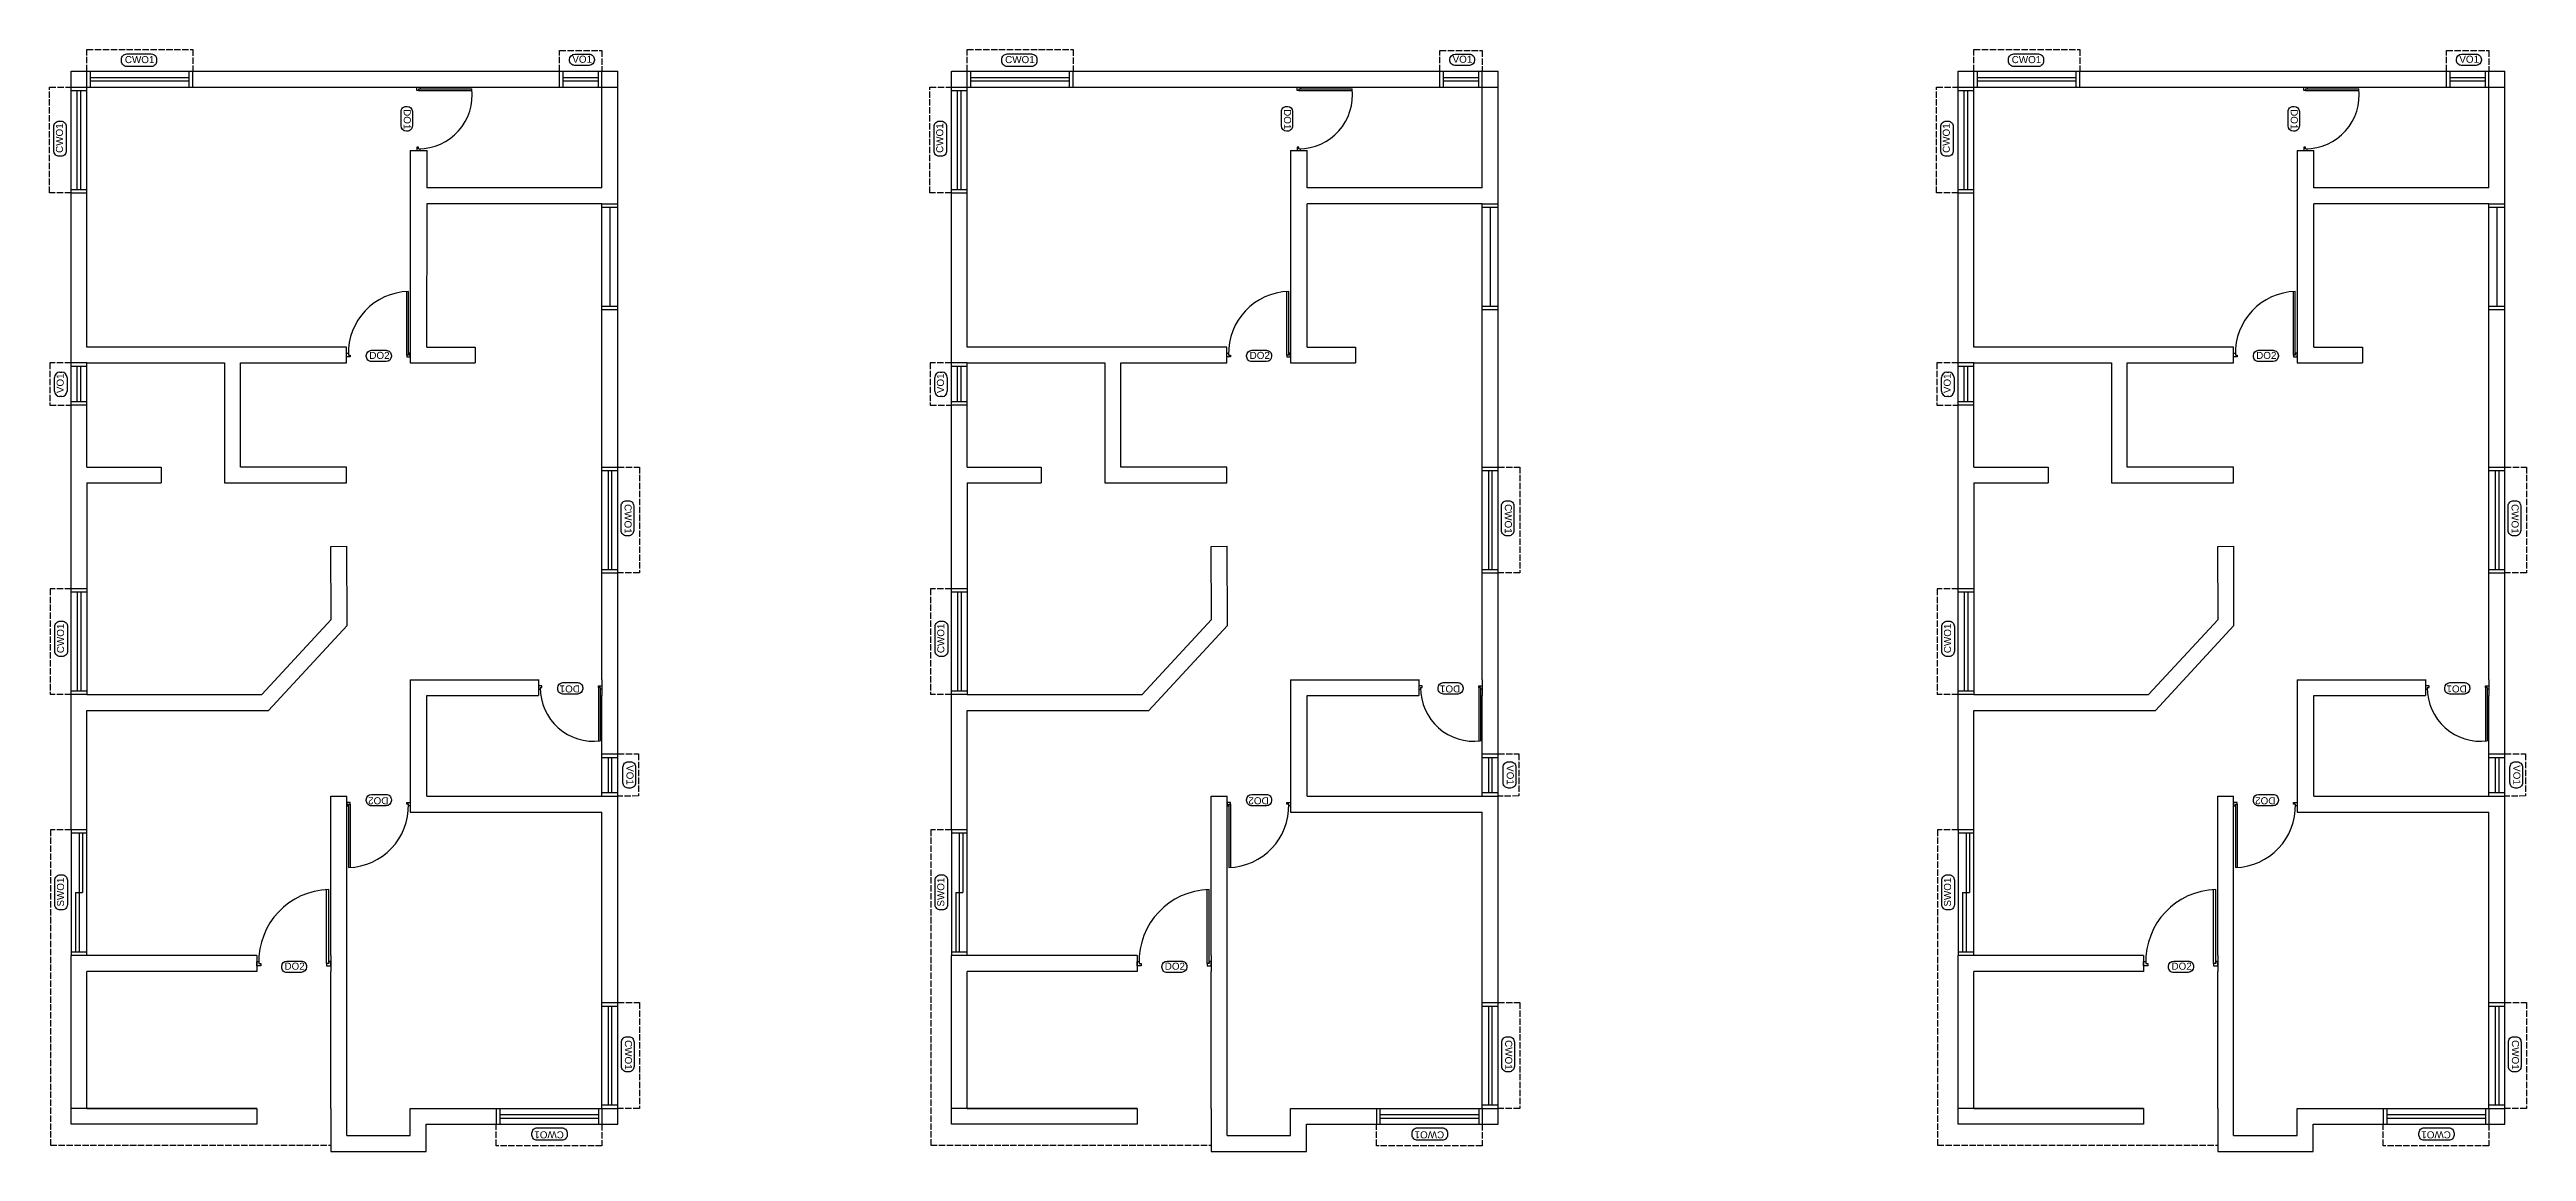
# Model space of a CAD drawing. Header units: inches. Extents: x 501 to 2996, y 333 to 2050.
# Drawn here: x 1592 to 2996, y 333 to 958 of the extents above; entities that cross this region are included whole.
import ezdxf

# ---------------------------------------------------------------- set-up
doc = ezdxf.new("R2010")
doc.units = ezdxf.units.IN
doc.header["$MEASUREMENT"] = 0
doc.linetypes.add('ACAD_ISO02W100', pattern=[15, 12, -3])
for name, color, linetype in [('BORDERS', 7, 'Continuous'), ('DOOR', 191, 'Continuous'), ('SUNSHADE', 150, 'ACAD_ISO02W100'), ('TEXT', 7, 'Continuous'), ('WALLS', 1, 'Continuous'), ('WINDOW', 5, 'Continuous')]:
    doc.layers.add(name, color=color, linetype=linetype)
doc.styles.get("Standard").update_dxf_attribs({"font": 'arial.ttf'})

msp = doc.modelspace()

# ---------------------------------------------------------------- texts
at = {"layer": 'TEXT', "ltscale": 0.3, "char_height": 4, "attachment_point": 1}
for s, insert in [('CWO1', (1634.4, 954.3)), ('VO1', (1888.1, 954.5)), ('CWO1', (2133.5, 954.3)), ('VO1', (2387.2, 954.5)), ('CWO1', (2704.2, 954.3)), ('VO1', (2958, 954.5)), ('DO2', (1773, 786.6)), ('DO2', (2272.1, 786.6)), ('DO2', (2842.8, 786.6)), ('DO2', (1724.9, 440.3)), ('DO2', (2224, 440.3)), ('DO2', (2794.8, 440.3))]:
    msp.add_mtext_dynamic_manual_height_columns(s, width=26.905, gutter_width=1, heights=[0], dxfattribs=dict(at, insert=insert))
for s, insert, rotation in [('CWO1', (1595.3, 899.4), 90), ('DO1', (1796.5, 924.2), 270), ('CWO1', (2094.4, 899.4), 90), ('DO1', (2295.6, 924.2), 270), ('CWO1', (2665.1, 899.4), 90), ('DO1', (2866.4, 924.2), 270), ('VO1', (1595.7, 763.2), 90), ('VO1', (2094.8, 763.2), 90), ('VO1', (2665.6, 763.2), 90), ('CWO1', (1921.7, 700.3), 270), ('CWO1', (2420.8, 700.3), 270), ('CWO1', (2991.6, 700.3), 270), ('CWO1', (1595.9, 615.8), 90), ('CWO1', (2095, 615.8), 90), ('CWO1', (2665.8, 615.8), 90), ('DO1', (1892.4, 593.5), 180), ('DO1', (2391.5, 593.5), 180), ('DO1', (2962.2, 593.5), 180), ('VO1', (1922.8, 552.3), 270), ('VO1', (2421.9, 552.3), 270), ('VO1', (2992.6, 552.3), 270), ('DO2', (1783.8, 530.1), 180), ('DO2', (2282.9, 530.1), 180), ('DO2', (2853.7, 530.1), 180), ('SWO1', (1595.9, 472.1), 90), ('SWO1', (2095, 472.1), 90), ('SWO1', (2665.8, 472.1), 90), ('CWO1', (1921.9, 396.4), 270), ('CWO1', (2421, 396.4), 270), ('CWO1', (2991.8, 396.4), 270), ('CWO1', (1883.3, 340.7), 180), ('CWO1', (2382.4, 340.7), 180), ('CWO1', (2953.2, 340.7), 180)]:
    msp.add_mtext_dynamic_manual_height_columns(s, width=26.905, gutter_width=1, heights=[0], dxfattribs=dict(at, insert=insert, rotation=rotation))

# ---------------------------------------------------------------- linework, layer by layer
at = {"layer": 'BORDERS'}
for p, q in [((1904.9, 870.6), (1913.9, 870.6)), ((1904.9, 868.6), (1913.9, 868.6)), ((1909.4, 868.6), (1909.4, 812.6)), ((2404, 870.6), (2413, 870.6)), ((2404, 868.6), (2413, 868.6)), ((2408.5, 868.6), (2408.5, 812.6)), ((2974.8, 870.6), (2983.8, 870.6)), ((2974.8, 868.6), (2983.8, 868.6)), ((2979.3, 868.6), (2979.3, 812.6)), ((1904.9, 812.6), (1913.9, 812.6)), ((1904.9, 810.6), (1913.9, 810.6)), ((2404, 812.6), (2413, 812.6)), ((2404, 810.6), (2413, 810.6)), ((2974.8, 812.6), (2983.8, 812.6)), ((2974.8, 810.6), (2983.8, 810.6))]:
    msp.add_line(p, q, dxfattribs=at)
at = {"layer": 'DOOR'}
for p, q in [((1799.9, 934.7), (1799.9, 936.7)), ((1799.9, 936.7), (1801.9, 936.7)), ((1800.9, 934.7), (1799.9, 934.7)), ((1800.9, 935.7), (1800.9, 934.7)), ((1800.9, 935.7), (1831.1, 935.7)), ((1800.9, 934.7), (1831.2, 934.7)), ((1801.9, 936.7), (1801.9, 935.7)), ((2299, 934.7), (2299, 936.7)), ((2299, 936.7), (2301, 936.7)), ((2300, 934.7), (2299, 934.7)), ((2300, 935.7), (2300, 934.7)), ((2300, 935.7), (2330.2, 935.7)), ((2300, 934.7), (2330.3, 934.7)), ((2301, 936.7), (2301, 935.7)), ((2869.8, 934.7), (2869.8, 936.7)), ((2869.8, 936.7), (2871.8, 936.7)), ((2870.8, 934.7), (2869.8, 934.7)), ((2870.8, 935.7), (2870.8, 934.7)), ((2870.8, 935.7), (2901, 935.7)), ((2870.8, 934.7), (2901.1, 934.7)), ((2871.8, 936.7), (2871.8, 935.7)), ((1800.9, 902.7), (1799.9, 902.7)), ((1799.9, 902.7), (1799.9, 900.7)), ((1799.9, 900.7), (1801.9, 900.7)), ((1800.9, 901.7), (1800.9, 902.7)), ((1801.9, 900.7), (1801.9, 901.7)), ((2300, 902.7), (2299, 902.7)), ((2299, 902.7), (2299, 900.7)), ((2299, 900.7), (2301, 900.7)), ((2300, 901.7), (2300, 902.7)), ((2301, 900.7), (2301, 901.7)), ((2870.8, 902.7), (2869.8, 902.7)), ((2869.8, 902.7), (2869.8, 900.7)), ((2869.8, 900.7), (2871.8, 900.7)), ((2870.8, 901.7), (2870.8, 902.7)), ((2871.8, 900.7), (2871.8, 901.7)), ((1794.2, 784.8), (1794.2, 820.9)), ((1795.2, 784.8), (1795.2, 820.9)), ((2293.3, 784.8), (2293.3, 820.9)), ((2294.3, 784.8), (2294.3, 820.9)), ((2864, 784.8), (2864, 820.9)), ((2865, 784.8), (2865, 820.9)), ((1760.1, 785.8), (1761.1, 785.8)), ((1760.1, 783.8), (1760.1, 785.8)), ((1762.1, 783.8), (1760.1, 783.8)), ((1761.1, 784.8), (1762.1, 784.8)), ((1762.1, 784.8), (1762.1, 783.8)), ((1794.2, 784.8), (1794.2, 783.8)), ((1795.2, 784.8), (1794.2, 784.8)), ((1794.2, 783.8), (1796.2, 783.8)), ((1796.2, 785.8), (1795.2, 785.8)), ((1795.2, 785.8), (1795.2, 784.8)), ((1796.2, 783.8), (1796.2, 785.8)), ((2259.2, 785.8), (2260.2, 785.8)), ((2259.2, 783.8), (2259.2, 785.8)), ((2261.2, 783.8), (2259.2, 783.8)), ((2260.2, 784.8), (2261.2, 784.8)), ((2261.2, 784.8), (2261.2, 783.8)), ((2293.3, 784.8), (2293.3, 783.8)), ((2294.3, 784.8), (2293.3, 784.8)), ((2293.3, 783.8), (2295.3, 783.8)), ((2295.3, 785.8), (2294.3, 785.8)), ((2294.3, 785.8), (2294.3, 784.8)), ((2295.3, 783.8), (2295.3, 785.8)), ((2830, 785.8), (2831, 785.8)), ((2830, 783.8), (2830, 785.8)), ((2832, 783.8), (2830, 783.8)), ((2831, 784.8), (2832, 784.8)), ((2832, 784.8), (2832, 783.8)), ((2864, 784.8), (2864, 783.8)), ((2865, 784.8), (2864, 784.8)), ((2864, 783.8), (2866, 783.8)), ((2866, 785.8), (2865, 785.8)), ((2865, 785.8), (2865, 784.8)), ((2866, 783.8), (2866, 785.8)), ((1870.9, 597.3), (1868.9, 597.3)), ((1868.9, 597.3), (1868.9, 595.3)), ((1868.9, 595.3), (1869.9, 595.3)), ((1869.9, 596.3), (1870.9, 596.3)), ((1870.9, 596.3), (1870.9, 597.3)), ((1902.9, 596.3), (1902.9, 597.2)), ((1902.9, 597.2), (1904.9, 597.2)), ((1903.9, 596.3), (1902.9, 596.3)), ((1902.9, 596.3), (1902.9, 565.9)), ((1903.9, 596.3), (1903.9, 566)), ((1904.9, 595.3), (1903.9, 595.3)), ((1904.9, 597.2), (1904.9, 595.3)), ((2370, 597.3), (2368, 597.3)), ((2368, 597.3), (2368, 595.3)), ((2368, 595.3), (2369, 595.3)), ((2369, 596.3), (2370, 596.3)), ((2370, 596.3), (2370, 597.3)), ((2402, 596.3), (2402, 597.2)), ((2402, 597.2), (2404, 597.2)), ((2403, 596.3), (2402, 596.3)), ((2402, 596.3), (2402, 565.9)), ((2403, 596.3), (2403, 566)), ((2404, 595.3), (2403, 595.3)), ((2404, 597.2), (2404, 595.3)), ((2940.8, 597.3), (2938.8, 597.3)), ((2938.8, 597.3), (2938.8, 595.3)), ((2938.8, 595.3), (2939.8, 595.3)), ((2939.8, 596.3), (2940.8, 596.3)), ((2940.8, 596.3), (2940.8, 597.3)), ((2972.8, 596.3), (2972.8, 597.2)), ((2972.8, 597.2), (2974.8, 597.2)), ((2973.8, 596.3), (2972.8, 596.3)), ((2972.8, 596.3), (2972.8, 565.9)), ((2973.8, 596.3), (2973.8, 566)), ((2974.8, 595.3), (2973.8, 595.3)), ((2974.8, 597.2), (2974.8, 595.3)), ((1762.2, 531.2), (1760.2, 531.2)), ((1760.2, 531.2), (1760.2, 529.2)), ((1760.2, 529.2), (1761.2, 529.2)), ((1761.2, 529.2), (1761.2, 530.2)), ((1761.2, 530.2), (1762.2, 530.2)), ((1761.2, 530.2), (1761.2, 494.3)), ((1762.2, 530.2), (1762.2, 531.2)), ((1762.2, 530.2), (1762.2, 494.3)), ((1794.2, 530.2), (1794.2, 531.2)), ((1794.2, 531.2), (1796.2, 531.2)), ((1795.2, 530.2), (1794.2, 530.2)), ((1796.2, 529.2), (1795.2, 529.2)), ((1796.2, 531.2), (1796.2, 529.2)), ((2261.3, 531.2), (2259.3, 531.2)), ((2259.3, 531.2), (2259.3, 529.2)), ((2259.3, 529.2), (2260.3, 529.2)), ((2260.3, 529.2), (2260.3, 530.2)), ((2260.3, 530.2), (2261.3, 530.2)), ((2260.3, 530.2), (2260.3, 494.3)), ((2261.3, 530.2), (2261.3, 531.2)), ((2261.3, 530.2), (2261.3, 494.3)), ((2293.3, 530.2), (2293.3, 531.2)), ((2293.3, 531.2), (2295.3, 531.2)), ((2294.3, 530.2), (2293.3, 530.2)), ((2295.3, 529.2), (2294.3, 529.2)), ((2295.3, 531.2), (2295.3, 529.2)), ((2832, 531.2), (2830, 531.2)), ((2830, 531.2), (2830, 529.2)), ((2830, 529.2), (2831, 529.2)), ((2831, 529.2), (2831, 530.2)), ((2831, 530.2), (2832, 530.2)), ((2831, 530.2), (2831, 494.3)), ((2832, 530.2), (2832, 531.2)), ((2832, 530.2), (2832, 494.3)), ((2864, 530.2), (2864, 531.2)), ((2864, 531.2), (2866, 531.2)), ((2865, 530.2), (2864, 530.2)), ((2866, 529.2), (2865.1, 529.2)), ((2866, 531.2), (2866, 529.2)), ((1748.8, 439.8), (1748.8, 481.8)), ((1750, 439.8), (1750, 481.8)), ((2248, 439.8), (2248, 481.8)), ((2249.1, 439.8), (2249.1, 481.8)), ((2818.7, 439.8), (2818.7, 481.8)), ((2819.9, 439.8), (2819.9, 481.8)), ((1709.2, 441), (1710.3, 441)), ((1709.2, 438.6), (1709.2, 441)), ((1711.5, 438.6), (1709.2, 438.6)), ((1710.3, 439.8), (1711.5, 439.8)), ((1711.5, 439.8), (1711.5, 438.6)), ((1748.8, 439.8), (1748.8, 438.6)), ((1750, 439.8), (1748.8, 439.8)), ((1748.8, 438.6), (1751.2, 438.6)), ((1751.2, 441), (1750, 441)), ((1750, 441), (1750, 439.8)), ((1751.2, 438.6), (1751.2, 441)), ((2208.3, 441), (2209.4, 441)), ((2208.3, 438.6), (2208.3, 441)), ((2210.6, 438.6), (2208.3, 438.6)), ((2209.4, 439.8), (2210.6, 439.8)), ((2210.6, 439.8), (2210.6, 438.6)), ((2248, 439.8), (2248, 438.6)), ((2249.1, 439.8), (2248, 439.8)), ((2248, 438.6), (2250.3, 438.6)), ((2250.3, 441), (2249.1, 441)), ((2249.1, 441), (2249.1, 439.8)), ((2250.3, 438.6), (2250.3, 441)), ((2779, 441), (2780.2, 441)), ((2779, 438.6), (2779, 441)), ((2781.4, 438.6), (2779, 438.6)), ((2780.2, 439.8), (2781.4, 439.8)), ((2781.4, 439.8), (2781.4, 438.6)), ((2818.7, 439.8), (2818.7, 438.6)), ((2819.9, 439.8), (2818.7, 439.8)), ((2818.7, 438.6), (2821, 438.6)), ((2821, 441), (2819.9, 441)), ((2819.9, 441), (2819.9, 439.8)), ((2821, 438.6), (2821, 441))]:
    msp.add_line(p, q, dxfattribs=at)
for centre, radius, start, end in [((1800.9, 932.1), 30.4, 270.0256, 6.8231), ((2300, 932.1), 30.4, 270.0256, 6.8231), ((2870.8, 932.1), 30.4, 270.0256, 6.8231), ((1796.2, 785.8), 35.1, 91.6955, 181.5232), ((2295.3, 785.8), 35.1, 91.6955, 181.5232), ((2866.1, 785.8), 35.1, 91.6955, 181.5232), ((1900.3, 596.2), 30.4, 179.9576, 276.7551), ((2399.4, 596.2), 30.4, 179.9576, 276.7551), ((2970.2, 596.2), 30.4, 179.9576, 276.7551), ((1760.1, 529.3), 35.1, 271.6955, 1.5232), ((2259.2, 529.3), 35.1, 271.6955, 1.5232), ((2830, 529.3), 35.1, 271.6955, 1.5232), ((1751.2, 440.9), 40.9, 91.6955, 181.5232), ((2250.3, 440.9), 40.9, 91.6955, 181.5232), ((2821.1, 440.9), 40.9, 91.6955, 181.5232)]:
    msp.add_arc(centre, radius, start, end, dxfattribs=at)
at = {"layer": 'SUNSHADE', "ltscale": 0.3}
for p, q in [((1612.9, 945.7), (1612.9, 958)), ((1612.9, 958), (1672.9, 958)), ((1672.9, 958), (1672.9, 945.7)), ((1880.9, 945.7), (1880.9, 957.5)), ((1880.9, 957.5), (1904.9, 957.5)), ((1904.9, 957.5), (1904.9, 945.7)), ((2112, 945.7), (2112, 958)), ((2112, 958), (2172, 958)), ((2172, 958), (2172, 945.7)), ((2380, 945.7), (2380, 957.5)), ((2380, 957.5), (2404, 957.5)), ((2404, 957.5), (2404, 945.7)), ((2682.8, 945.7), (2682.8, 958)), ((2682.8, 958), (2742.8, 958)), ((2742.8, 958), (2742.8, 945.7)), ((2950.8, 945.7), (2950.8, 957.5)), ((2950.8, 957.5), (2974.8, 957.5)), ((2974.8, 957.5), (2974.8, 945.7)), ((1591.7, 876.7), (1591.7, 936.7)), ((1591.7, 936.7), (1603.9, 936.7)), ((2090.8, 876.7), (2090.8, 936.7)), ((2090.8, 936.7), (2103, 936.7)), ((2661.6, 876.7), (2661.6, 936.7)), ((2661.6, 936.7), (2673.8, 936.7)), ((1603.9, 876.7), (1591.7, 876.7)), ((2103, 876.7), (2090.8, 876.7)), ((2673.8, 876.7), (2661.6, 876.7)), ((1603.9, 780.3), (1591.9, 780.3)), ((1591.9, 780.3), (1591.9, 756.3)), ((2103, 780.3), (2091, 780.3)), ((2091, 780.3), (2091, 756.3)), ((2673.8, 780.3), (2661.8, 780.3)), ((2661.8, 780.3), (2661.8, 756.3)), ((1591.9, 756.3), (1603.9, 756.3)), ((2091, 756.3), (2103, 756.3)), ((2661.8, 756.3), (2673.8, 756.3)), ((1913.9, 721.3), (1926.2, 721.3)), ((1926.2, 721.3), (1926.2, 661.3)), ((2413, 721.3), (2425.3, 721.3)), ((2425.3, 721.3), (2425.3, 661.3)), ((2983.8, 721.3), (2996.1, 721.3)), ((2996.1, 721.3), (2996.1, 661.3)), ((1926.2, 661.3), (1913.9, 661.3)), ((2425.3, 661.3), (2413, 661.3)), ((2996.1, 661.3), (2983.8, 661.3)), ((1603.9, 652.3), (1592, 652.3)), ((1592, 652.3), (1592, 592.3)), ((2103, 652.3), (2091.1, 652.3)), ((2091.1, 652.3), (2091.1, 592.3)), ((2673.8, 652.3), (2661.9, 652.3)), ((2661.9, 652.3), (2661.9, 592.3)), ((1603.9, 592.3), (1592, 592.3)), ((2103, 592.3), (2091.1, 592.3)), ((2673.8, 592.3), (2661.9, 592.3)), ((1913.9, 558.7), (1925.7, 558.7)), ((1925.7, 558.7), (1925.7, 534.8)), ((2413, 558.7), (2424.8, 558.7)), ((2424.8, 558.7), (2424.8, 534.8)), ((2983.8, 558.7), (2995.6, 558.7)), ((2995.6, 558.7), (2995.6, 534.8)), ((1925.7, 534.8), (1913.9, 534.7)), ((2424.8, 534.8), (2413, 534.7)), ((2995.6, 534.8), (2983.8, 534.7)), ((1603.9, 515.7), (1592.3, 515.7)), ((1592.3, 515.7), (1592.3, 336.9)), ((2103, 515.7), (2091.4, 515.7)), ((2091.4, 515.7), (2091.4, 336.9)), ((2673.8, 515.7), (2662.2, 515.7)), ((2662.2, 515.7), (2662.2, 336.9)), ((1913.9, 417.7), (1926.2, 417.7)), ((1926.2, 417.7), (1926.2, 357.7)), ((2413, 417.7), (2425.3, 417.7)), ((2425.3, 417.7), (2425.3, 357.7)), ((2983.8, 417.7), (2996.1, 417.7)), ((2996.1, 417.7), (2996.1, 357.7)), ((1926.2, 357.7), (1913.9, 357.7)), ((2425.3, 357.7), (2413, 357.7)), ((2996.1, 357.7), (2983.8, 357.7)), ((1844.9, 336.5), (1844.9, 348.7)), ((1904.9, 348.7), (1904.9, 336.5)), ((2344, 336.5), (2344, 348.7)), ((2404, 348.7), (2404, 336.5)), ((2914.8, 336.5), (2914.8, 348.7)), ((2974.8, 348.7), (2974.8, 336.5)), ((1592.3, 336.9), (1751.2, 336.9)), ((1904.9, 336.5), (1844.9, 336.5)), ((2091.4, 336.9), (2250.3, 336.9)), ((2404, 336.5), (2344, 336.5)), ((2662.2, 336.9), (2821, 336.9)), ((2974.8, 336.5), (2914.8, 336.5))]:
    msp.add_line(p, q, dxfattribs=at)
at = {"layer": 'TEXT', "ltscale": 0.3}
for p, q in [((1597.5, 775.1), (1598.6, 775.1)), ((2096.6, 775.1), (2097.7, 775.1)), ((2667.4, 775.1), (2668.5, 775.1)), ((1594.5, 764.3), (1594.5, 772.1)), ((1598.6, 761.3), (1597.5, 761.3)), ((1601.6, 772.1), (1601.6, 764.3)), ((2093.6, 764.3), (2093.6, 772.1)), ((2097.7, 761.3), (2096.6, 761.3)), ((2100.7, 772.1), (2100.7, 764.3)), ((2664.4, 764.3), (2664.4, 772.1)), ((2668.5, 761.3), (2667.4, 761.3)), ((2671.5, 772.1), (2671.5, 764.3))]:
    msp.add_line(p, q, dxfattribs=at)
for points in [[(1635.5, 955.5), (1649.4, 955.5, -0.414214), (1652.4, 952.5), (1652.4, 951.4, -0.414214), (1649.4, 948.4), (1635.5, 948.4, -0.414214), (1632.5, 951.4), (1632.5, 952.5, -0.414214)], [(1889.5, 955.4), (1897.6, 955.4, -0.414509), (1900.6, 952.4), (1900.6, 952, -0.413918), (1897.6, 949), (1889.5, 949, -0.414509), (1886.5, 952), (1886.5, 952.4, -0.413918)], [(2134.6, 955.5), (2148.5, 955.5, -0.414214), (2151.5, 952.5), (2151.5, 951.4, -0.414214), (2148.5, 948.4), (2134.6, 948.4, -0.414214), (2131.6, 951.4), (2131.6, 952.5, -0.414214)], [(2388.6, 955.4), (2396.7, 955.4, -0.414509), (2399.7, 952.4), (2399.7, 952, -0.413918), (2396.7, 949), (2388.6, 949, -0.414509), (2385.6, 952), (2385.6, 952.4, -0.413918)], [(2705.4, 955.5), (2719.3, 955.5, -0.414214), (2722.3, 952.5), (2722.3, 951.4, -0.414214), (2719.3, 948.4), (2705.4, 948.4, -0.414214), (2702.4, 951.4), (2702.4, 952.5, -0.414214)], [(2959.3, 955.4), (2967.5, 955.4, -0.414509), (2970.5, 952.4), (2970.5, 952, -0.413918), (2967.5, 949), (2959.3, 949, -0.414509), (2956.3, 952), (2956.3, 952.4, -0.413918)], [(1594.1, 900.5), (1594.1, 914.4, -0.414214), (1597.1, 917.4), (1598.2, 917.4, -0.414214), (1601.2, 914.4), (1601.2, 900.5, -0.414214), (1598.2, 897.5), (1597.1, 897.5, -0.414214)], [(1797.4, 922.8), (1797.4, 914.7, -0.414509), (1794.4, 911.7), (1794, 911.7, -0.413918), (1791, 914.7), (1791, 922.8, -0.414509), (1794, 925.8), (1794.4, 925.8, -0.413918)], [(2093.2, 900.5), (2093.2, 914.4, -0.414214), (2096.2, 917.4), (2097.3, 917.4, -0.414214), (2100.3, 914.4), (2100.3, 900.5, -0.414214), (2097.3, 897.5), (2096.2, 897.5, -0.414214)], [(2296.5, 922.8), (2296.5, 914.7, -0.414509), (2293.5, 911.7), (2293.1, 911.7, -0.413918), (2290.1, 914.7), (2290.1, 922.8, -0.414509), (2293.1, 925.8), (2293.5, 925.8, -0.413918)], [(2664, 900.5), (2664, 914.4, -0.414214), (2667, 917.4), (2668.1, 917.4, -0.414214), (2671.1, 914.4), (2671.1, 900.5, -0.414214), (2668.1, 897.5), (2667, 897.5, -0.414214)], [(2867.3, 922.8), (2867.3, 914.7, -0.414509), (2864.3, 911.7), (2863.9, 911.7, -0.413918), (2860.9, 914.7), (2860.9, 922.8, -0.414509), (2863.9, 925.8), (2864.3, 925.8, -0.413918)], [(1774.3, 787.5), (1782.5, 787.5, -0.414509), (1785.5, 784.5), (1785.5, 784.1, -0.413918), (1782.5, 781.1), (1774.3, 781.1, -0.414509), (1771.3, 784.1), (1771.3, 784.5, -0.413918)], [(2273.4, 787.5), (2281.6, 787.5, -0.414509), (2284.6, 784.5), (2284.6, 784.1, -0.413918), (2281.6, 781.1), (2273.4, 781.1, -0.414509), (2270.4, 784.1), (2270.4, 784.5, -0.413918)], [(2844.2, 787.5), (2852.4, 787.5, -0.414509), (2855.4, 784.5), (2855.4, 784.1, -0.413918), (2852.4, 781.1), (2844.2, 781.1, -0.414509), (2841.2, 784.1), (2841.2, 784.5, -0.413918)], [(1922.9, 699.2), (1922.9, 685.3, -0.414214), (1919.9, 682.3), (1918.8, 682.3, -0.414214), (1915.8, 685.3), (1915.8, 699.2, -0.414214), (1918.8, 702.2), (1919.9, 702.2, -0.414214)], [(2422, 699.2), (2422, 685.3, -0.414214), (2419, 682.3), (2417.9, 682.3, -0.414214), (2414.9, 685.3), (2414.9, 699.2, -0.414214), (2417.9, 702.2), (2419, 702.2, -0.414214)], [(2992.8, 699.2), (2992.8, 685.3, -0.414214), (2989.8, 682.3), (2988.7, 682.3, -0.414214), (2985.7, 685.3), (2985.7, 699.2, -0.414214), (2988.7, 702.2), (2989.8, 702.2, -0.414214)], [(1594.7, 616.9), (1594.7, 630.9, -0.414214), (1597.7, 633.9), (1598.9, 633.9, -0.414214), (1601.9, 630.9), (1601.9, 616.9, -0.414214), (1598.9, 613.9), (1597.7, 613.9, -0.414214)], [(2093.8, 616.9), (2093.8, 630.9, -0.414214), (2096.8, 633.9), (2098, 633.9, -0.414214), (2101, 630.9), (2101, 616.9, -0.414214), (2098, 613.9), (2096.8, 613.9, -0.414214)], [(2664.6, 616.9), (2664.6, 630.9, -0.414214), (2667.6, 633.9), (2668.7, 633.9, -0.414214), (2671.7, 630.9), (2671.7, 616.9, -0.414214), (2668.7, 613.9), (2667.6, 613.9, -0.414214)], [(1891, 592.6), (1882.8, 592.6, -0.414509), (1879.8, 595.6), (1879.8, 596.1, -0.413918), (1882.8, 599.1), (1891, 599.1, -0.414509), (1894, 596.1), (1894, 595.6, -0.413918)], [(2390.1, 592.6), (2382, 592.6, -0.414509), (2379, 595.6), (2379, 596.1, -0.413918), (2381.9, 599.1), (2390.1, 599.1, -0.414509), (2393.1, 596.1), (2393.1, 595.6, -0.413918)], [(2960.9, 592.6), (2952.7, 592.6, -0.414509), (2949.7, 595.6), (2949.7, 596.1, -0.413918), (2952.7, 599.1), (2960.9, 599.1, -0.414509), (2963.9, 596.1), (2963.9, 595.6, -0.413918)], [(1782.5, 529.2), (1774.3, 529.2, -0.414509), (1771.3, 532.2), (1771.3, 532.7, -0.413918), (1774.3, 535.7), (1782.5, 535.7, -0.414509), (1785.5, 532.7), (1785.5, 532.2, -0.413918)], [(2281.6, 529.2), (2273.4, 529.2, -0.414509), (2270.4, 532.2), (2270.4, 532.7, -0.413918), (2273.4, 535.7), (2281.6, 535.7, -0.414509), (2284.6, 532.7), (2284.6, 532.2, -0.413918)], [(2852.4, 529.2), (2844.2, 529.2, -0.414509), (2841.2, 532.2), (2841.2, 532.7, -0.413918), (2844.2, 535.7), (2852.4, 535.7, -0.414509), (2855.4, 532.7), (2855.4, 532.2, -0.413918)], [(1594.7, 473.2), (1594.7, 487.1, -0.414214), (1597.7, 490.1), (1598.8, 490.1, -0.414214), (1601.8, 487.1), (1601.8, 473.2, -0.414214), (1598.8, 470.2), (1597.7, 470.2, -0.414214)], [(2093.8, 473.2), (2093.8, 487.1, -0.414214), (2096.8, 490.1), (2097.9, 490.1, -0.414214), (2100.9, 487.1), (2100.9, 473.2, -0.414214), (2097.9, 470.2), (2096.8, 470.2, -0.414214)], [(2664.6, 473.2), (2664.6, 487.1, -0.414214), (2667.6, 490.1), (2668.7, 490.1, -0.414214), (2671.7, 487.1), (2671.7, 473.2, -0.414214), (2668.7, 470.2), (2667.6, 470.2, -0.414214)], [(1726.3, 441.2), (1734.4, 441.2, -0.414509), (1737.4, 438.2), (1737.4, 437.8, -0.413918), (1734.4, 434.8), (1726.3, 434.7, -0.414509), (1723.3, 437.7), (1723.3, 438.2, -0.413918)], [(2225.4, 441.2), (2233.5, 441.2, -0.414509), (2236.5, 438.2), (2236.5, 437.8, -0.413918), (2233.5, 434.8), (2225.4, 434.7, -0.414509), (2222.4, 437.7), (2222.4, 438.2, -0.413918)], [(2796.1, 441.2), (2804.3, 441.2, -0.414509), (2807.3, 438.2), (2807.3, 437.8, -0.413918), (2804.3, 434.8), (2796.1, 434.7, -0.414509), (2793.1, 437.7), (2793.1, 438.2, -0.413918)], [(1923.1, 395.3), (1923.1, 381.4, -0.414214), (1920.1, 378.4), (1919, 378.4, -0.414214), (1916, 381.4), (1916, 395.3, -0.414214), (1919, 398.3), (1920.1, 398.3, -0.414214)], [(2422.2, 395.3), (2422.2, 381.4, -0.414214), (2419.2, 378.4), (2418.1, 378.4, -0.414214), (2415.1, 381.4), (2415.1, 395.3, -0.414214), (2418.1, 398.3), (2419.2, 398.3, -0.414214)], [(2993, 395.3), (2993, 381.4, -0.414214), (2990, 378.4), (2988.8, 378.4, -0.414214), (2985.8, 381.4), (2985.8, 395.3, -0.414214), (2988.8, 398.3), (2990, 398.3, -0.414214)], [(1882.2, 339.6), (1868.2, 339.6, -0.414214), (1865.2, 342.6), (1865.2, 343.7, -0.414214), (1868.2, 346.7), (1882.2, 346.7, -0.414214), (1885.2, 343.7), (1885.2, 342.6, -0.414214)], [(2381.3, 339.6), (2367.3, 339.6, -0.414214), (2364.3, 342.6), (2364.3, 343.7, -0.414214), (2367.3, 346.7), (2381.3, 346.7, -0.414214), (2384.3, 343.7), (2384.3, 342.6, -0.414214)], [(2952, 339.6), (2938.1, 339.6, -0.414214), (2935.1, 342.6), (2935.1, 343.7, -0.414214), (2938.1, 346.7), (2952, 346.7, -0.414214), (2955, 343.7), (2955, 342.6, -0.414214)]]:
    msp.add_lwpolyline(points, format="xyb", close=True, dxfattribs=at)
for points in [[(1919.8, 539.3, -0.414214), (1916.8, 542.3), (1916.8, 551.2, -0.414214), (1919.8, 554.2), (1921, 554.2, -0.414214), (1924, 551.2), (1924, 542.3, -0.414214), (1921, 539.3), (1919.8, 539.3)], [(2418.9, 539.3, -0.414214), (2415.9, 542.3), (2415.9, 551.2, -0.414214), (2418.9, 554.2), (2420.1, 554.2, -0.414214), (2423.1, 551.2), (2423.1, 542.3, -0.414214), (2420.1, 539.3), (2418.9, 539.3)], [(2989.7, 539.3, -0.414214), (2986.7, 542.3), (2986.7, 551.2, -0.414214), (2989.7, 554.2), (2990.8, 554.2, -0.414214), (2993.8, 551.2), (2993.8, 542.3, -0.414214), (2990.8, 539.3), (2989.7, 539.3)]]:
    msp.add_lwpolyline(points, format="xyb", dxfattribs=at)
for centre, start, end in [((1597.5, 772.1), 90, 180), ((1598.6, 772.1), 360, 90), ((2096.6, 772.1), 90, 180), ((2097.7, 772.1), 360, 90), ((2667.4, 772.1), 90, 180), ((2668.5, 772.1), 360, 90), ((1597.5, 764.3), 180, 270), ((1598.6, 764.3), 270, 0), ((2096.6, 764.3), 180, 270), ((2097.7, 764.3), 270, 0), ((2667.4, 764.3), 180, 270), ((2668.5, 764.3), 270, 0)]:
    msp.add_arc(centre, 3, start, end, dxfattribs=at)
at = {"layer": 'WALLS'}
for p, q in [((1603.9, 780.3), (1603.9, 945.7)), ((1603.9, 945.7), (1612.9, 945.7)), ((1672.9, 945.7), (1880.9, 945.7)), ((1904.9, 945.7), (1913.9, 945.7)), ((1913.9, 721.3), (1913.9, 945.7)), ((2103, 780.3), (2103, 945.7)), ((2103, 945.7), (2112, 945.7)), ((2172, 945.7), (2380, 945.7)), ((2404, 945.7), (2413, 945.7)), ((2413, 721.3), (2413, 945.7)), ((2673.8, 780.3), (2673.8, 945.7)), ((2673.8, 945.7), (2682.8, 945.7)), ((2742.8, 945.7), (2950.8, 945.7)), ((2974.8, 945.7), (2983.8, 945.7)), ((2983.8, 721.3), (2983.8, 945.7)), ((1672.9, 936.7), (1796.2, 936.7)), ((1796.2, 936.7), (1805.6, 936.7)), ((1805.6, 936.7), (1880.9, 936.6)), ((1904.9, 879.6), (1904.9, 936.6)), ((1904.9, 936.6), (1913.9, 936.6)), ((2172, 936.7), (2295.3, 936.7)), ((2295.3, 936.7), (2304.7, 936.7)), ((2304.7, 936.7), (2380, 936.6)), ((2404, 879.6), (2404, 936.6)), ((2404, 936.6), (2413, 936.6)), ((2742.8, 936.7), (2866, 936.7)), ((2866, 936.7), (2875.5, 936.7)), ((2875.5, 936.7), (2950.8, 936.6)), ((2974.8, 879.6), (2974.8, 936.6)), ((2974.8, 936.6), (2983.8, 936.6)), ((1796.2, 900.7), (1796.2, 780.3)), ((1796.2, 900.7), (1805.7, 900.7)), ((1805.7, 879.6), (1805.7, 900.7)), ((2295.3, 900.7), (2295.3, 780.3)), ((2295.3, 900.7), (2304.8, 900.7)), ((2304.8, 879.6), (2304.8, 900.7)), ((2866, 900.7), (2866, 780.3)), ((2866, 900.7), (2875.5, 900.7)), ((2875.5, 879.6), (2875.5, 900.7)), ((1612.9, 789.3), (1612.9, 876.7)), ((1904.9, 879.6), (1805.6, 879.6)), ((2112, 789.3), (2112, 876.7)), ((2404, 879.6), (2304.7, 879.6)), ((2682.8, 789.3), (2682.8, 876.7)), ((2974.8, 879.6), (2875.5, 879.6)), ((1904.9, 870.6), (1805.6, 870.6)), ((1805.6, 789.3), (1805.7, 870.6)), ((1904.9, 721.3), (1904.9, 870.6)), ((2404, 870.6), (2304.7, 870.6)), ((2304.7, 789.3), (2304.8, 870.6)), ((2404, 721.3), (2404, 870.6)), ((2974.8, 870.6), (2875.5, 870.6)), ((2875.5, 789.3), (2875.5, 870.6)), ((2974.8, 721.3), (2974.8, 870.6)), ((1760.1, 789.3), (1612.9, 789.3)), ((1760.1, 780.3), (1760.1, 789.3)), ((1805.6, 789.3), (1833.1, 789.3)), ((1833.1, 789.3), (1833.1, 780.3)), ((2259.2, 789.3), (2112, 789.3)), ((2259.2, 780.3), (2259.2, 789.3)), ((2304.7, 789.3), (2332.2, 789.3)), ((2332.2, 789.3), (2332.2, 780.3)), ((2830, 789.3), (2682.8, 789.3)), ((2830, 780.3), (2830, 789.3)), ((2875.5, 789.3), (2903, 789.3)), ((2903, 789.3), (2903, 780.3)), ((1612.9, 780.3), (1690.9, 780.3)), ((1690.9, 780.3), (1690.9, 721.3)), ((1699.9, 780.3), (1760.1, 780.3)), ((1699.9, 721.3), (1699.9, 780.3)), ((1796.2, 780.3), (1805.6, 780.3)), ((1805.6, 780.3), (1805.6, 780.3)), ((1805.6, 780.3), (1833.1, 780.3)), ((2112, 780.3), (2190, 780.3)), ((2190, 780.3), (2190, 721.3)), ((2199, 780.3), (2259.2, 780.3)), ((2199, 721.3), (2199, 780.3)), ((2295.3, 780.3), (2304.7, 780.3)), ((2304.7, 780.3), (2304.7, 780.3)), ((2304.7, 780.3), (2332.2, 780.3)), ((2682.8, 780.3), (2760.8, 780.3)), ((2760.8, 780.3), (2760.8, 721.3)), ((2769.7, 780.3), (2830, 780.3)), ((2769.7, 721.3), (2769.7, 780.3)), ((2866, 780.3), (2875.5, 780.3)), ((2875.5, 780.3), (2875.5, 780.3)), ((2875.5, 780.3), (2903, 780.3)), ((1603.9, 652.3), (1603.9, 756.3)), ((1612.9, 721.3), (1612.9, 756.3)), ((2103, 652.3), (2103, 756.3)), ((2112, 721.3), (2112, 756.3)), ((2673.8, 652.3), (2673.8, 756.3)), ((2682.8, 721.3), (2682.8, 756.3)), ((1654.9, 721.3), (1654.9, 712.3)), ((1690.9, 721.3), (1690.9, 712.3)), ((1760.1, 721.3), (1699.9, 721.3)), ((2154, 721.3), (2154, 712.3)), ((2190, 721.3), (2190, 712.3)), ((2259.2, 721.3), (2199, 721.3)), ((2724.8, 721.3), (2724.8, 712.3)), ((2760.8, 721.3), (2760.8, 712.3)), ((2830, 721.3), (2769.7, 721.3)), ((1612.9, 712.3), (1654.9, 712.3)), ((1690.9, 712.3), (1751.4, 712.3)), ((1751.4, 712.3), (1760.1, 712.4)), ((2112, 712.3), (2154, 712.3)), ((2190, 712.3), (2250.5, 712.3)), ((2250.5, 712.3), (2259.2, 712.4)), ((2682.8, 712.3), (2724.8, 712.3)), ((2760.8, 712.3), (2821.2, 712.3)), ((2821.2, 712.3), (2830, 712.4)), ((1751.2, 676.3), (1760.2, 676.4)), ((2250.3, 676.3), (2259.3, 676.4)), ((2821.1, 676.3), (2830.1, 676.4)), ((1904.9, 600.7), (1904.9, 661.3)), ((1913.9, 558.7), (1913.9, 661.3)), ((2404, 600.7), (2404, 661.3)), ((2413, 558.7), (2413, 661.3)), ((2974.8, 600.7), (2974.8, 661.3)), ((2983.8, 558.7), (2983.8, 661.3)), ((1603.9, 515.7), (1603.9, 592.3)), ((1796.2, 600.7), (1796.2, 525.7)), ((1796.2, 600.7), (1868.9, 600.7)), ((1805.6, 534.7), (1805.6, 591.8)), ((1805.6, 591.8), (1868.9, 591.8)), ((1868.9, 600.8), (1868.9, 591.8)), ((1904.9, 600.7), (1904.9, 591.8)), ((1904.9, 558.7), (1904.9, 591.8)), ((1904.9, 591.8), (1904.9, 591.8)), ((1913.9, 600.7), (1913.9, 600.7)), ((2103, 515.7), (2103, 592.3)), ((2295.3, 600.7), (2295.3, 525.7)), ((2295.3, 600.7), (2368, 600.7)), ((2304.7, 534.7), (2304.7, 591.8)), ((2304.7, 591.8), (2368, 591.8)), ((2368, 600.8), (2368, 591.8)), ((2404, 600.7), (2404, 591.8)), ((2404, 558.7), (2404, 591.8)), ((2404, 591.8), (2404, 591.8)), ((2413, 600.7), (2413, 600.7)), ((2673.8, 515.7), (2673.8, 592.3)), ((2866, 600.7), (2866, 525.7)), ((2866, 600.7), (2938.8, 600.7)), ((2875.5, 534.7), (2875.5, 591.8)), ((2875.5, 591.8), (2938.8, 591.8)), ((2938.8, 600.8), (2938.8, 591.8)), ((2974.8, 600.7), (2974.8, 591.8)), ((2974.8, 558.7), (2974.8, 591.8)), ((2974.8, 591.8), (2974.8, 591.8)), ((2983.8, 600.7), (2983.8, 600.7)), ((1751.2, 444.3), (1751.2, 534.7)), ((1751.2, 534.7), (1760.2, 534.7)), ((1760.2, 342.3), (1760.2, 534.7)), ((1805.6, 534.7), (1904.9, 534.7)), ((1913.9, 417.7), (1913.9, 534.7)), ((2250.3, 444.3), (2250.3, 534.7)), ((2250.3, 534.7), (2259.3, 534.7)), ((2259.3, 342.3), (2259.3, 534.7)), ((2304.7, 534.7), (2404, 534.7)), ((2413, 417.7), (2413, 534.7)), ((2821, 444.3), (2821, 534.7)), ((2821, 534.7), (2830, 534.7)), ((2830, 342.3), (2830, 534.7)), ((2875.5, 534.7), (2974.8, 534.7)), ((2983.8, 417.7), (2983.8, 534.7)), ((1796.2, 525.7), (1904.9, 525.7)), ((1904.9, 417.7), (1904.9, 525.7)), ((2295.3, 525.7), (2404, 525.7)), ((2404, 417.7), (2404, 525.7)), ((2866, 525.7), (2974.8, 525.7)), ((2974.8, 417.7), (2974.8, 525.7)), ((1603.9, 348.7), (1603.9, 444.3)), ((1603.9, 436.7), (1603.9, 444.3)), ((1709.2, 444.3), (1612.9, 444.3)), ((1709.2, 444.3), (1709.2, 435.3)), ((1751.2, 444.3), (1751.2, 435.3)), ((2103, 348.7), (2103, 444.3)), ((2103, 436.7), (2103, 444.3)), ((2208.3, 444.3), (2112, 444.3)), ((2208.3, 444.3), (2208.3, 435.3)), ((2250.3, 444.3), (2250.3, 435.3)), ((2673.8, 348.7), (2673.8, 444.3)), ((2673.8, 436.7), (2673.8, 444.3)), ((2779, 444.3), (2682.8, 444.3)), ((2779, 444.3), (2779, 435.3)), ((2821, 444.3), (2821, 435.3)), ((1612.9, 357.7), (1612.9, 435.3)), ((1709.2, 435.3), (1612.9, 435.3)), ((1709.2, 435.3), (1612.9, 435.3)), ((1751.2, 357.7), (1751.2, 435.3)), ((2112, 357.7), (2112, 435.3)), ((2208.3, 435.3), (2112, 435.3)), ((2208.3, 435.3), (2112, 435.3)), ((2250.3, 357.7), (2250.3, 435.3)), ((2682.8, 357.7), (2682.8, 435.3)), ((2779, 435.3), (2682.8, 435.3)), ((2779, 435.3), (2682.8, 435.3)), ((2821, 357.7), (2821, 435.3)), ((1709.2, 357.7), (1603.9, 357.7)), ((1612.9, 357.7), (1709.2, 357.7)), ((1709.2, 357.7), (1709.2, 348.7)), ((1751.2, 357.7), (1751.2, 348.7)), ((1796.2, 357.7), (1844.9, 357.7)), ((1796.2, 342.3), (1796.2, 357.7)), ((1904.9, 357.7), (1913.9, 357.7)), ((1913.9, 348.7), (1913.9, 357.7)), ((2208.3, 357.7), (2103, 357.7)), ((2112, 357.7), (2208.3, 357.7)), ((2208.3, 357.7), (2208.3, 348.7)), ((2250.3, 357.7), (2250.3, 348.7)), ((2295.3, 357.7), (2344, 357.7)), ((2295.3, 342.3), (2295.3, 357.7)), ((2404, 357.7), (2413, 357.7)), ((2413, 348.7), (2413, 357.7)), ((2779, 357.7), (2673.8, 357.7)), ((2682.8, 357.7), (2779, 357.7)), ((2779, 357.7), (2779, 348.7)), ((2821, 357.7), (2821, 348.7)), ((2866.1, 357.7), (2914.8, 357.7)), ((2866.1, 342.3), (2866.1, 357.7)), ((2974.8, 357.7), (2983.8, 357.7)), ((2983.8, 348.7), (2983.8, 357.7)), ((1709.2, 348.7), (1603.9, 348.7)), ((1751.2, 348.7), (1751.2, 333.3)), ((1760.2, 342.3), (1796.2, 342.3)), ((1805.2, 348.7), (1844.9, 348.7)), ((1805.2, 333.3), (1805.2, 348.7)), ((1904.9, 348.7), (1913.9, 348.7)), ((2208.3, 348.7), (2103, 348.7)), ((2250.3, 348.7), (2250.3, 333.3)), ((2259.3, 342.3), (2295.3, 342.3)), ((2304.3, 348.7), (2344, 348.7)), ((2304.3, 333.3), (2304.3, 348.7)), ((2404, 348.7), (2413, 348.7)), ((2779, 348.7), (2673.8, 348.7)), ((2821, 348.7), (2821, 333.3)), ((2830, 342.3), (2866.1, 342.3)), ((2875.1, 348.7), (2914.8, 348.7)), ((2875.1, 333.3), (2875.1, 348.7)), ((2974.8, 348.7), (2983.8, 348.7)), ((1751.2, 333.3), (1805.2, 333.3)), ((2250.3, 333.3), (2304.3, 333.3)), ((2821, 333.3), (2875.1, 333.3))]:
    msp.add_line(p, q, dxfattribs=at)
at = {"layer": 'WALLS', "ltscale": 0.3}
for p, q in [((1612.9, 515.7), (1612.9, 583.3)), ((2112, 515.7), (2112, 583.3)), ((2682.8, 515.7), (2682.8, 583.3))]:
    msp.add_line(p, q, dxfattribs=at)
at = {"layer": 'WALLS'}
for points in [[(1603.9, 936.7), (1603.9, 945.7)], [(2103, 936.7), (2103, 945.7)], [(2673.8, 936.7), (2673.8, 945.7)], [(1603.9, 795.7), (1603.9, 876.7)], [(2103, 795.7), (2103, 876.7)], [(2673.8, 795.7), (2673.8, 876.7)], [(1612.9, 721.3), (1654.9, 721.3)], [(1760.1, 712.4), (1760.1, 721.3)], [(2112, 721.3), (2154, 721.3)], [(2259.2, 712.4), (2259.2, 721.3)], [(2682.8, 721.3), (2724.8, 721.3)], [(2830, 712.4), (2830, 721.3)], [(1612.9, 712.3), (1612.9, 652.3)], [(2112, 712.3), (2112, 652.3)], [(2682.8, 712.3), (2682.8, 652.3)], [(1612.9, 583.3), (1715.9, 583.3), (1760.4, 631.4), (1760.2, 676.4)], [(1751.3, 634.9), (1751.2, 676.3)], [(2112, 583.3), (2215, 583.3), (2259.5, 631.4), (2259.3, 676.4)], [(2250.5, 634.9), (2250.3, 676.3)], [(2682.8, 583.3), (2785.8, 583.3), (2830.2, 631.4), (2830.1, 676.4)], [(2821.2, 634.9), (2821.1, 676.3)], [(1612.9, 592.3), (1712, 592.3), (1751.4, 634.9)], [(2112, 592.3), (2211.1, 592.3), (2250.5, 634.9)], [(2682.8, 592.3), (2781.8, 592.3), (2821.2, 634.9)]]:
    msp.add_lwpolyline(points, dxfattribs=at)
at = {"layer": 'WINDOW'}
for p, q in [((1612.9, 945.7), (1672.9, 945.7)), ((1612.9, 936.7), (1612.9, 945.7)), ((1614.9, 936.7), (1614.9, 945.7)), ((1614.9, 942.2), (1670.9, 942.2)), ((1670.9, 936.7), (1670.9, 945.7)), ((1672.9, 936.7), (1672.9, 945.7)), ((1880.9, 945.7), (1904.9, 945.7)), ((1880.9, 936.6), (1880.9, 945.7)), ((1882.9, 936.6), (1882.9, 945.7)), ((1882.9, 942.2), (1902.9, 942.2)), ((1902.9, 936.6), (1902.9, 945.7)), ((1904.9, 936.6), (1904.9, 945.7)), ((2112, 945.7), (2172, 945.7)), ((2112, 936.7), (2112, 945.7)), ((2114, 936.7), (2114, 945.7)), ((2114, 942.2), (2170, 942.2)), ((2170, 936.7), (2170, 945.7)), ((2172, 936.7), (2172, 945.7)), ((2380, 945.7), (2404, 945.7)), ((2380, 936.6), (2380, 945.7)), ((2382, 936.6), (2382, 945.7)), ((2382, 942.2), (2402, 942.2)), ((2402, 936.6), (2402, 945.7)), ((2404, 936.6), (2404, 945.7)), ((2682.8, 945.7), (2742.8, 945.7)), ((2682.8, 936.7), (2682.8, 945.7)), ((2684.8, 936.7), (2684.8, 945.7)), ((2684.8, 942.2), (2740.8, 942.2)), ((2740.8, 936.7), (2740.8, 945.7)), ((2742.8, 936.7), (2742.8, 945.7)), ((2950.8, 945.7), (2974.8, 945.7)), ((2950.8, 936.6), (2950.8, 945.7)), ((2952.8, 936.6), (2952.8, 945.7)), ((2952.8, 942.2), (2972.8, 942.2)), ((2972.8, 936.6), (2972.8, 945.7)), ((2974.8, 936.6), (2974.8, 945.7)), ((1603.9, 936.7), (1612.9, 936.7)), ((1603.9, 936.7), (1612.9, 936.7)), ((1603.9, 934.7), (1612.9, 934.7)), ((1607.4, 878.7), (1607.4, 934.7)), ((1609.4, 878.7), (1609.4, 934.7)), ((1612.9, 876.7), (1612.9, 936.7)), ((1612.9, 936.7), (1612.9, 936.7)), ((1612.9, 936.7), (1672.9, 936.7)), ((1614.9, 940.2), (1670.9, 940.2)), ((1880.9, 936.6), (1904.9, 936.6)), ((1882.9, 940.2), (1902.9, 940.2)), ((2103, 936.7), (2112, 936.7)), ((2103, 936.7), (2112, 936.7)), ((2103, 934.7), (2112, 934.7)), ((2106.5, 878.7), (2106.5, 934.7)), ((2108.5, 878.7), (2108.5, 934.7)), ((2112, 876.7), (2112, 936.7)), ((2112, 936.7), (2112, 936.7)), ((2112, 936.7), (2172, 936.7)), ((2114, 940.2), (2170, 940.2)), ((2380, 936.6), (2404, 936.6)), ((2382, 940.2), (2402, 940.2)), ((2673.8, 936.7), (2682.8, 936.7)), ((2673.8, 936.7), (2682.8, 936.7)), ((2673.8, 934.7), (2682.8, 934.7)), ((2677.3, 878.7), (2677.3, 934.7)), ((2679.3, 878.7), (2679.3, 934.7)), ((2682.8, 876.7), (2682.8, 936.7)), ((2682.8, 936.7), (2682.8, 936.7)), ((2682.8, 936.7), (2742.8, 936.7)), ((2684.8, 940.2), (2740.8, 940.2)), ((2950.8, 936.6), (2974.8, 936.6)), ((2952.8, 940.2), (2972.8, 940.2)), ((1603.9, 878.7), (1612.9, 878.7)), ((1603.9, 876.7), (1612.9, 876.7)), ((2103, 878.7), (2112, 878.7)), ((2103, 876.7), (2112, 876.7)), ((2673.8, 878.7), (2682.8, 878.7)), ((2673.8, 876.7), (2682.8, 876.7)), ((1603.9, 756.3), (1603.9, 780.3)), ((1612.9, 780.3), (1603.9, 780.3)), ((1612.9, 778.3), (1603.9, 778.3)), ((1607.4, 758.3), (1607.4, 778.3)), ((1609.4, 758.3), (1609.4, 778.3)), ((1612.9, 756.3), (1612.9, 780.3)), ((2103, 756.3), (2103, 780.3)), ((2112, 780.3), (2103, 780.3)), ((2112, 778.3), (2103, 778.3)), ((2106.5, 758.3), (2106.5, 778.3)), ((2108.5, 758.3), (2108.5, 778.3)), ((2112, 756.3), (2112, 780.3)), ((2673.8, 756.3), (2673.8, 780.3)), ((2682.8, 780.3), (2673.8, 780.3)), ((2682.8, 778.3), (2673.8, 778.3)), ((2677.3, 758.3), (2677.3, 778.3)), ((2679.3, 758.3), (2679.3, 778.3)), ((2682.8, 756.3), (2682.8, 780.3)), ((1612.9, 758.3), (1603.9, 758.3)), ((1612.9, 756.3), (1603.9, 756.3)), ((2112, 758.3), (2103, 758.3)), ((2112, 756.3), (2103, 756.3)), ((2682.8, 758.3), (2673.8, 758.3)), ((2682.8, 756.3), (2673.8, 756.3)), ((1904.9, 661.3), (1904.9, 721.3)), ((1904.9, 721.3), (1913.9, 721.3)), ((1904.9, 719.3), (1913.9, 719.3)), ((1908.4, 719.3), (1908.4, 663.3)), ((1910.4, 719.3), (1910.4, 663.3)), ((1913.9, 661.3), (1913.9, 721.3)), ((2404, 661.3), (2404, 721.3)), ((2404, 721.3), (2413, 721.3)), ((2404, 719.3), (2413, 719.3)), ((2407.5, 719.3), (2407.5, 663.3)), ((2409.5, 719.3), (2409.5, 663.3)), ((2413, 661.3), (2413, 721.3)), ((2974.8, 661.3), (2974.8, 721.3)), ((2974.8, 721.3), (2983.8, 721.3)), ((2974.8, 719.3), (2983.8, 719.3)), ((2978.3, 719.3), (2978.3, 663.3)), ((2980.3, 719.3), (2980.3, 663.3)), ((2983.8, 661.3), (2983.8, 721.3)), ((1904.9, 663.3), (1913.9, 663.3)), ((1904.9, 661.3), (1913.9, 661.3)), ((2404, 663.3), (2413, 663.3)), ((2404, 661.3), (2413, 661.3)), ((2974.8, 663.3), (2983.8, 663.3)), ((2974.8, 661.3), (2983.8, 661.3)), ((1603.9, 592.3), (1603.9, 652.3)), ((1612.9, 652.3), (1603.9, 652.3)), ((1612.9, 650.3), (1603.9, 650.3)), ((1607.4, 650.3), (1607.4, 594.3)), ((1609.4, 650.3), (1609.4, 594.3)), ((2103, 592.3), (2103, 652.3)), ((2112, 652.3), (2103, 652.3)), ((2112, 650.3), (2103, 650.3)), ((2106.5, 650.3), (2106.5, 594.3)), ((2108.5, 650.3), (2108.5, 594.3)), ((2673.8, 592.3), (2673.8, 652.3)), ((2682.8, 652.3), (2673.8, 652.3)), ((2682.8, 650.3), (2673.8, 650.3)), ((2677.3, 650.3), (2677.3, 594.3)), ((2679.3, 650.3), (2679.3, 594.3)), ((1612.9, 594.3), (1603.9, 594.3)), ((1612.9, 592.3), (1603.9, 592.3)), ((2112, 594.3), (2103, 594.3)), ((2112, 592.3), (2103, 592.3)), ((2682.8, 594.3), (2673.8, 594.3)), ((2682.8, 592.3), (2673.8, 592.3)), ((1904.9, 534.7), (1904.9, 558.7)), ((1904.9, 558.7), (1913.9, 558.7)), ((1904.9, 556.7), (1913.9, 556.7)), ((1908.4, 556.7), (1908.4, 536.7)), ((1910.4, 556.7), (1910.4, 536.7)), ((1913.9, 534.7), (1913.9, 558.7)), ((2404, 534.7), (2404, 558.7)), ((2404, 558.7), (2413, 558.7)), ((2404, 556.7), (2413, 556.7)), ((2407.5, 556.7), (2407.5, 536.7)), ((2409.5, 556.7), (2409.5, 536.7)), ((2413, 534.7), (2413, 558.7)), ((2974.8, 534.7), (2974.8, 558.7)), ((2974.8, 558.7), (2983.8, 558.7)), ((2974.8, 556.7), (2983.8, 556.7)), ((2978.3, 556.7), (2978.3, 536.7)), ((2980.3, 556.7), (2980.3, 536.7)), ((2983.8, 534.7), (2983.8, 558.7)), ((1904.9, 536.7), (1913.9, 536.7)), ((1904.9, 534.7), (1913.9, 534.7)), ((2404, 536.7), (2413, 536.7)), ((2404, 534.7), (2413, 534.7)), ((2974.8, 536.7), (2983.8, 536.7)), ((2974.8, 534.7), (2983.8, 534.7)), ((1612.9, 515.7), (1603.9, 515.7)), ((1612.9, 513.7), (1603.9, 513.7)), ((2112, 515.7), (2103, 515.7)), ((2112, 513.7), (2103, 513.7)), ((2682.8, 515.7), (2673.8, 515.7)), ((2682.8, 513.7), (2673.8, 513.7)), ((1612.9, 446.3), (1603.9, 446.3)), ((1612.9, 444.3), (1603.9, 444.3)), ((2112, 446.3), (2103, 446.3)), ((2112, 444.3), (2103, 444.3)), ((2682.8, 446.3), (2673.8, 446.3)), ((2682.8, 444.3), (2673.8, 444.3)), ((1904.9, 357.7), (1904.9, 417.7)), ((1904.9, 417.7), (1913.9, 417.7)), ((1904.9, 415.7), (1913.9, 415.7)), ((1908.4, 415.7), (1908.4, 359.7)), ((1910.4, 415.7), (1910.4, 359.7)), ((1913.9, 357.7), (1913.9, 417.7)), ((2404, 357.7), (2404, 417.7)), ((2404, 417.7), (2413, 417.7)), ((2404, 415.7), (2413, 415.7)), ((2407.5, 415.7), (2407.5, 359.7)), ((2409.5, 415.7), (2409.5, 359.7)), ((2413, 357.7), (2413, 417.7)), ((2974.8, 357.7), (2974.8, 417.7)), ((2974.8, 417.7), (2983.8, 417.7)), ((2974.8, 415.7), (2983.8, 415.7)), ((2978.3, 415.7), (2978.3, 359.7)), ((2980.3, 415.7), (2980.3, 359.7)), ((2983.8, 357.7), (2983.8, 417.7)), ((1844.9, 357.7), (1904.9, 357.7)), ((1844.9, 357.7), (1844.9, 348.7)), ((1846.9, 357.7), (1846.9, 348.7)), ((1846.9, 354.2), (1902.9, 354.2)), ((1846.9, 352.2), (1902.9, 352.2)), ((1902.9, 357.7), (1902.9, 348.7)), ((1904.9, 359.7), (1913.9, 359.7)), ((1904.9, 357.7), (1904.9, 348.7)), ((1904.9, 357.7), (1913.9, 357.7)), ((2344, 357.7), (2404, 357.7)), ((2344, 357.7), (2344, 348.7)), ((2346, 357.7), (2346, 348.7)), ((2346, 354.2), (2402, 354.2)), ((2346, 352.2), (2402, 352.2)), ((2402, 357.7), (2402, 348.7)), ((2404, 359.7), (2413, 359.7)), ((2404, 357.7), (2404, 348.7)), ((2404, 357.7), (2413, 357.7)), ((2914.8, 357.7), (2974.8, 357.7)), ((2914.8, 357.7), (2914.8, 348.7)), ((2916.8, 357.7), (2916.8, 348.7)), ((2916.8, 354.2), (2972.8, 354.2)), ((2916.8, 352.2), (2972.8, 352.2)), ((2972.8, 357.7), (2972.8, 348.7)), ((2974.8, 359.7), (2983.8, 359.7)), ((2974.8, 357.7), (2974.8, 348.7)), ((2974.8, 357.7), (2983.8, 357.7)), ((1844.9, 348.7), (1904.9, 348.7)), ((2344, 348.7), (2404, 348.7)), ((2914.8, 348.7), (2974.8, 348.7))]:
    msp.add_line(p, q, dxfattribs=at)
at = {"layer": 'WINDOW', "ltscale": 0.3}
for p, q in [((1603.9, 515.7), (1603.9, 444.3)), ((1608.4, 513.7), (1608.4, 446.3)), ((1610.4, 513.7), (1610.4, 480)), ((1612.9, 444.3), (1612.9, 515.7)), ((2103, 515.7), (2103, 444.3)), ((2107.5, 513.7), (2107.5, 446.3)), ((2109.5, 513.7), (2109.5, 480)), ((2112, 444.3), (2112, 515.7)), ((2673.8, 515.7), (2673.8, 444.3)), ((2678.3, 513.7), (2678.3, 446.3)), ((2680.3, 513.7), (2680.3, 480)), ((2682.8, 444.3), (2682.8, 515.7)), ((1606.4, 480), (1606.4, 446.3)), ((1606.4, 480), (1610.4, 480)), ((2105.5, 480), (2105.5, 446.3)), ((2105.5, 480), (2109.5, 480)), ((2676.3, 480), (2676.3, 446.3)), ((2676.3, 480), (2680.3, 480))]:
    msp.add_line(p, q, dxfattribs=at)
at = {"layer": 'WINDOW'}
for points in [[(1603.9, 876.7), (1603.9, 936.7)], [(2103, 876.7), (2103, 936.7)], [(2673.8, 876.7), (2673.8, 936.7)], [(1612.9, 652.3), (1612.9, 592.3)], [(2112, 652.3), (2112, 592.3)], [(2682.8, 652.3), (2682.8, 592.3)]]:
    msp.add_lwpolyline(points, dxfattribs=at)

msp.set_redraw_order([(e.dxf.handle, doc.entitydb.next_handle()) for e in msp.query("TEXT MTEXT ATTDEF DIMENSION ARC_DIMENSION")])  # texts and dimensions are drawn at this point

doc.saveas('drawing.dxf')
